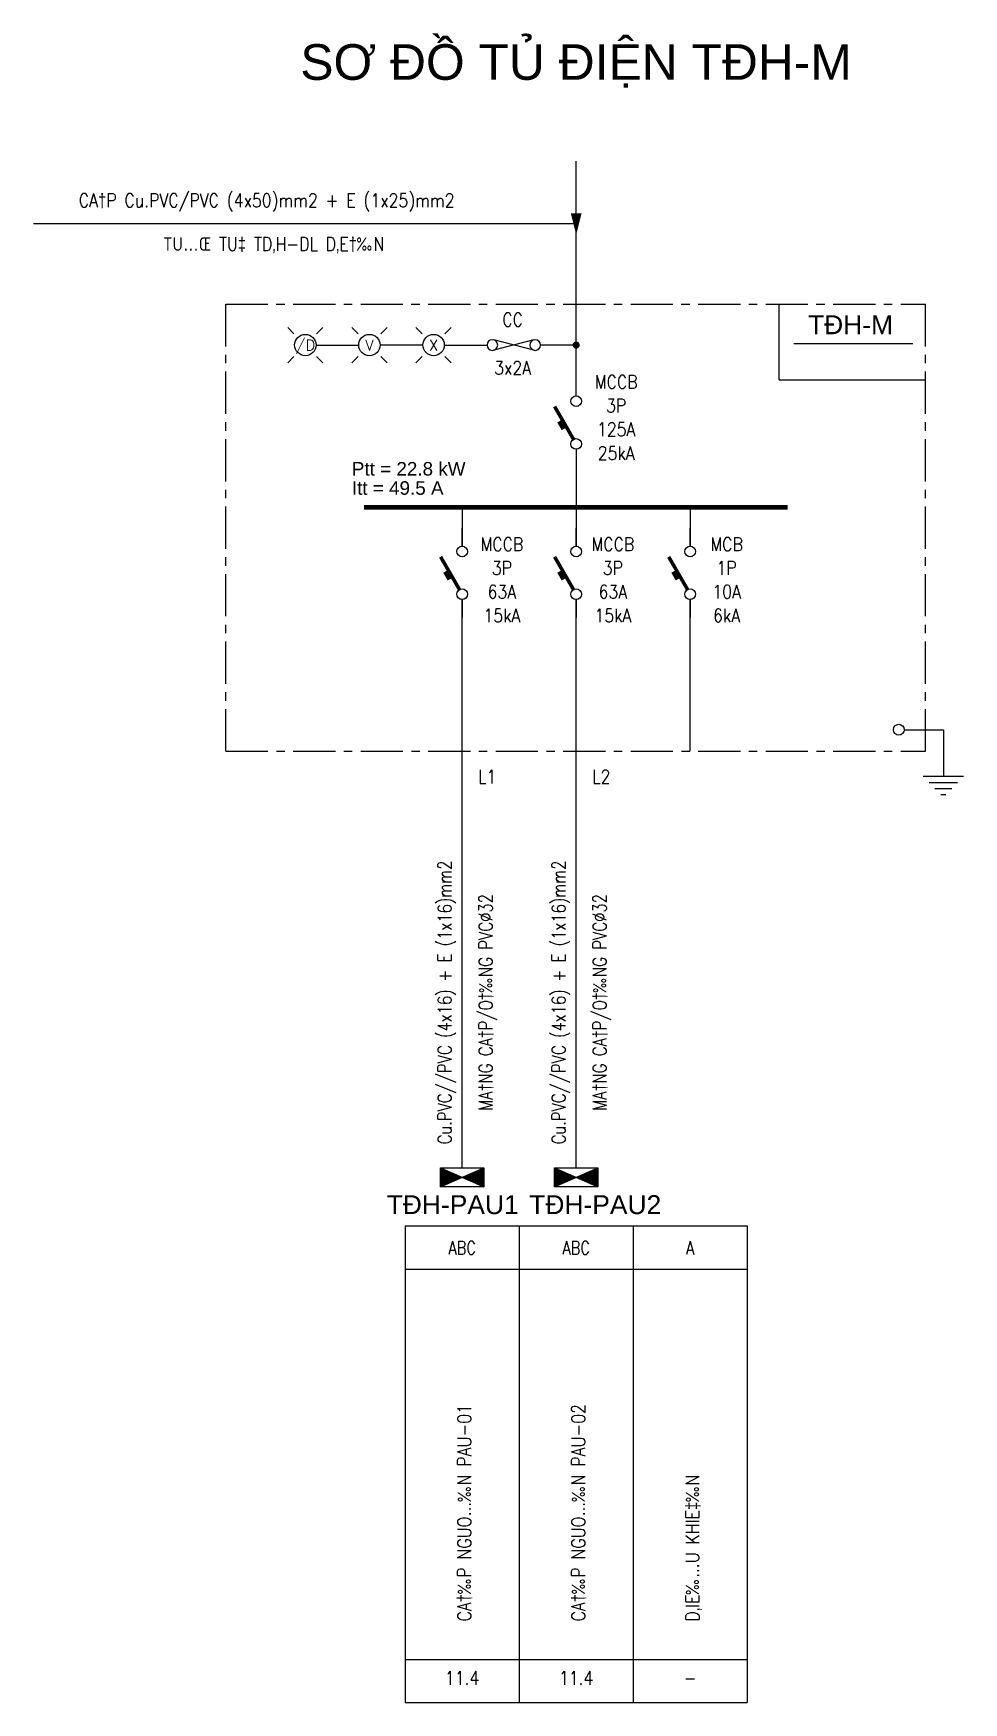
# Model space of a CAD drawing. Extents: x 285954 to 3540606, y -346164 to 156361.
# Drawn here: x 340151 to 353932, y 124809 to 149541 of the extents above; entities that cross this region are included whole.
import ezdxf
from ezdxf.enums import TextEntityAlignment as Align

# ---------------------------------------------------------------- set-up
doc = ezdxf.new("R2010")
doc.units = 0
for name, pattern in [('CENTER', [2, 1.25, -0.25, 0.25, -0.25]), ('DASHED', [19.05, 12.7, -6.35]), ('HIDDEN', [0.375, 0.25, -0.125])]:
    doc.linetypes.add(name, pattern=pattern)
doc.layers.get('DEFPOINTS').update_dxf_attribs({"lineweight": 5})
for name, color, linetype in [('0-----Dia-Equi', 2, 'Continuous'), ('0-----Dia-Line', 4, 'Continuous'), ('0-----Dia-Text', 3, 'Continuous'), ('0-----E.L.line', 4, 'DASHED'), ('0-----ED-Text', 3, 'Continuous'), ('0-CDC-ME2-Equip', 2, 'Continuous'), ('DAY-CS', 4, 'HIDDEN'), ('KHUNG TEN SD3 - Ariyana 2007$0$congtrinh', 253, 'Continuous'), ('KHUNG TEN SD3 - Ariyana 2007$0$TEXT', 253, 'Continuous'), ('TBD', 2, 'Continuous')]:
    doc.layers.add(name, color=color, linetype=linetype)
doc.layers.add('KHUNG TEN SD3 - Ariyana 2007$0$0-CON', color=253, linetype='Continuous', lineweight=0)
doc.styles.add('E-Diagram', font='arial.ttf')
doc.styles.add('E-text', font='arial.ttf', dxfattribs={"width": 0.8, "height": 1000})
doc.styles.add('KHUNG TEN SD3 - Ariyana 2007$0$KHUNG TEN', font='VHELVCN.TTF')
doc.styles.add('KHUNG TEN SD3 - Ariyana 2007$0$STANDARD', font='VNARIAL_1.TTF', dxfattribs={"width": 0.8})
doc.styles.add('KHUNG TEN SD3 - Ariyana 2007$0$TTILEBLOCK1', font='VHELVEN.TTF')
doc.styles.add('ROMANS', font='romans.shx', dxfattribs={"width": 0.7, "bigfont": 'vns.shx'})
doc.styles.add('ROMANS1', font='ROMANS1.shx', dxfattribs={"width": 0.8})
picture_1 = doc.add_image_def('image1.jpg', size_in_pixel=(2038, 699))
picture_2 = doc.add_image_def('image2.jpg', size_in_pixel=(407, 338))
picture_3 = doc.add_image_def('image3.jpg', size_in_pixel=(260, 168))
picture_4 = doc.add_image_def('image4.jpg', size_in_pixel=(272, 136))

msp = doc.modelspace()

# ---------------------------------------------------------------- texts
at = {"layer": '0-----Dia-Text', "color": 6, "style": 'E-text'}
for s, height, p in [('SƠ ĐỒ TỦ ĐIỆN TĐH-M', 528, (348191, 148853)), ('TĐH-M', 280, (352257, 145084)), ('TĐH-PAU1', 280, (346363, 132047)), ('TĐH-PAU2', 280, (348475, 132047))]:
    msp.add_text(s, height=height, dxfattribs=at).set_placement(p, align=Align.CENTER)
at = {"layer": '0-----Dia-Text', "style": 'ROMANS1', "width": 0.85}
msp.add_text('CA†P Cu.PVC/PVC (4x50)mm2 + E (1x25)mm2', height=200, dxfattribs=at).set_placement((343607, 146967), align=Align.CENTER)
for s, p in [('TU…Œ TU‡ TD‚H-DL D‚E†‰N', (343711, 146407)), ('CC', (347251, 145299)), ('3x2A', (347251, 144586)), ('MCCB', (348785, 144378)), ('3P', (348785, 144026)), ('25kA', (348785, 143322))]:
    msp.add_text(s, height=200, dxfattribs=at).set_placement(p, align=Align.MIDDLE)
at = {"layer": '0-----Dia-Text', "color": 2, "style": 'ROMANS1', "width": 0.85}
msp.add_text('125A', height=200, dxfattribs=at).set_placement((348785, 143674), align=Align.MIDDLE)
at = {"layer": '0-----Dia-Text', "linetype": 'Continuous', "style": 'ROMANS1'}
for s, width, p in [('MCCB', 0.85, (347092, 141872)), ('MCCB', 0.85, (348736, 141872)), ('MCB', 0.85, (350421, 141872)), ('3P', 0.85, (347092, 141520)), ('3P', 0.85, (348736, 141520)), ('1P', 0.85, (350421, 141520)), ('63A', 0.85, (347092, 141168)), ('63A', 0.85, (348736, 141168)), ('10A', 0.85, (350421, 141168)), ('15kA', 0.85, (347092, 140816)), ('15kA', 0.85, (348736, 140816)), ('6kA', 0.85, (350421, 140816)), ('ABC', 0.8, (346504, 131447)), ('ABC', 0.8, (348193, 131447)), ('A', 0.8, (349883, 131447)), ('11.4', 0.85, (346503, 125073)), ('11.4', 0.85, (348192, 125073)), ('-', 0.85, (349882, 125073))]:
    msp.add_text(s, height=200, dxfattribs=dict(at, width=width)).set_placement(p, align=Align.CENTER)
at = {"layer": '0-----Dia-Text', "linetype": 'Continuous', "style": 'ROMANS', "width": 0.85}
for s, p in [('L1', (346740, 138429)), ('L2', (348430, 138429))]:
    msp.add_text(s, height=200, dxfattribs=at).set_placement(p)
at = {"layer": '0-----Dia-Text', "linetype": 'Continuous', "width": 0.8}
for s, style, p in [('Cu.PVC//PVC (4x16) + E (1x16)mm2', 'ROMANS', (346344, 135183)), ('Cu.PVC//PVC (4x16) + E (1x16)mm2', 'ROMANS', (348034, 135183)), ('MA†NG CA†P/O†‰NG PVC%%C32', 'ROMANS1', (346952, 135183)), ('MA†NG CA†P/O†‰NG PVC%%C32', 'ROMANS1', (348641, 135183))]:
    msp.add_text(s, height=200, rotation=90, dxfattribs=dict(at, style=style)).set_placement(p, align=Align.CENTER)
at = {"layer": '0-----Dia-Text', "linetype": 'Continuous', "style": 'ROMANS1', "width": 0.85}
for s, p in [('CA†‰P NGUO…‰N PAU-01', (346635, 126012)), ('CA†‰P NGUO…‰N PAU-02', (348325, 126012)), ('D‚IE‰…U KHIE‡‰N', (350015, 126012))]:
    msp.add_text(s, height=200, rotation=90, dxfattribs=at).set_placement(p)
at = {"layer": '0-----ED-Text', "color": 6, "linetype": 'Continuous', "style": 'E-Diagram'}
for s, p in [('Ptt = 22.8 kW', (344869, 142990)), ('Itt = 49.5 A', (344869, 142705))]:
    msp.add_text(s, height=200, dxfattribs=at).set_placement(p)

# ---------------------------------------------------------------- blocks, each defined once
blk = doc.blocks.new('DI2')
at = {"layer": '0-CDC-ME2-Equip'}
for p, q in [((0, 1000), (0, 1250)), ((0, 250), (0, 0))]:
    blk.add_line(p, q, dxfattribs=at)
for points, const_width in [([(-37, 390), (-302, 850)], 50), ([(-177, 533), (-239, 641)], 60)]:
    blk.add_lwpolyline(points, dxfattribs=dict(at, const_width=const_width))
for centre in [(0, 925), (0, 325)]:
    blk.add_circle(centre, 75, dxfattribs=at)
blk = doc.blocks.new('di21')
at = {"layer": '0-CDC-ME2-Equip'}
for p, q in [((-281, 73), (281, -73)), ((-281, -73), (281, 73))]:
    blk.add_line(p, q, dxfattribs=at)
for centre in [(-300, 0), (300, 0)]:
    blk.add_circle(centre, 75, dxfattribs=at)
blk = doc.blocks.new('DOT')
at = {"const_width": 50}
blk.add_lwpolyline([(-25, 0, 1), (25, 0, 1)], format="xyb", close=True, dxfattribs=at)
blk = doc.blocks.new('di17')
at = {"color": 7}
for p, q in [((-159, 159), (-247, 247)), ((159, 159), (247, 247)), ((-159, -159), (-247, -247)), ((159, -159), (247, -247))]:
    blk.add_line(p, q, dxfattribs=at)
blk.add_circle((0, 0), 150)
at = {"color": 7, "style": 'ROMANS'}
blk.add_attdef('R', text='', height=150, dxfattribs=at).set_placement((0, 0), align=Align.MIDDLE_CENTER)
blk = doc.blocks.new('DI28')
at = {"layer": '0-CDC-ME2-Equip'}
for p, q in [((0, 0), (0, -575)), ((-176.875, -650), (176.875, -650)), ((-103.75, -725), (103.75, -725)), ((-30.625, -800), (30.625, -800))]:
    blk.add_line(p, q, dxfattribs=at)
at = {"layer": '0-CDC-ME2-Equip', "color": 4}
blk.add_line((-250, -575), (250, -575), dxfattribs=at)
blk = doc.blocks.new('*X18')
at = {"color": 0}
for p, q in [((32025, 38840), (32032, 38847)), ((32025, 38813), (32051, 38839)), ((32025, 38787), (32069, 38831)), ((32025, 38760), (32087, 38823)), ((32025, 38734), (32106, 38815)), ((32025, 38707), (32124, 38807)), ((32025, 38681), (32143, 38798)), ((32025, 38654), (32161, 38790)), ((32025, 38628), (32180, 38782)), ((32025, 38601), (32198, 38774)), ((32025, 38575), (32217, 38766)), ((32025, 38548), (32235, 38758)), ((32025, 38522), (32253, 38750)), ((32034, 38504), (32272, 38742)), ((32081, 38524), (32290, 38734)), ((32128, 38545), (32309, 38726)), ((32175, 38566), (32327, 38718)), ((32222, 38586), (32346, 38710)), ((32270, 38607), (32364, 38702)), ((32317, 38628), (32383, 38694)), ((32364, 38648), (32401, 38685)), ((32411, 38669), (32420, 38677)), ((32438, 38669), (32458, 38689)), ((32456, 38661), (32505, 38710)), ((32475, 38653), (32552, 38731)), ((32493, 38645), (32600, 38751)), ((32512, 38637), (32647, 38772)), ((32530, 38629), (32694, 38793)), ((32549, 38621), (32741, 38813)), ((32567, 38613), (32788, 38834)), ((32586, 38605), (32825, 38844)), ((32604, 38597), (32825, 38818)), ((32622, 38589), (32825, 38791)), ((32641, 38581), (32825, 38765)), ((32659, 38572), (32825, 38738)), ((32678, 38564), (32825, 38712)), ((32696, 38556), (32825, 38685)), ((32715, 38548), (32825, 38659)), ((32733, 38540), (32825, 38632)), ((32752, 38532), (32825, 38606)), ((32770, 38524), (32825, 38579)), ((32788, 38516), (32825, 38553)), ((32807, 38508), (32825, 38526))]:
    blk.add_line(p, q, dxfattribs=at)
blk = doc.blocks.new('p3')
at = {"layer": 'TBD'}
for p, q in [((-400, 175), (400, 175)), ((-400, 175), (400, -175)), ((-400, -175), (400, 175)), ((-400, -175), (-400, 175)), ((400, 175), (400, -175)), ((400, -175), (-400, -175))]:
    blk.add_line(p, q, dxfattribs=at)
blk.add_blockref('*X18', (-32425, -38675), dxfattribs=at)
blk = doc.blocks.new('KHUNG TEN SD3 - Ariyana 2007')
at = {"layer": 'DEFPOINTS', "color": 1}
blk.add_lwpolyline([(527153.77, 1774368.57), (527559.52, 1774368.57), (527559.52, 1774655.49), (527153.77, 1774655.49)], close=True, dxfattribs=at)
at = {"layer": 'KHUNG TEN SD3 - Ariyana 2007$0$0-CON'}
for p, q in [((527511.8, 1774369.53), (527511.8, 1774654.54)), ((527558.56, 1774654.54), (527558.56, 1774369.53)), ((527511.8, 1774653.32), (527511.8, 1774369.53)), ((527511.8, 1774369.53), (527511.8, 1774653.32)), ((527513.44, 1774652.39), (527513.44, 1774630.6)), ((527513.44, 1774652.39), (527556.98, 1774652.39)), ((527520.3, 1774652.39), (527520.3, 1774630.6)), ((527550.75, 1774652.39), (527550.75, 1774630.6)), ((527556.98, 1774652.39), (527556.98, 1774630.6)), ((527513.44, 1774648.03), (527556.98, 1774648.03)), ((527513.44, 1774643.67), (527556.98, 1774643.67)), ((527513.44, 1774639.32), (527556.98, 1774639.32)), ((527513.44, 1774634.96), (527556.98, 1774634.96)), ((527511.92, 1774629.43), (527558.6, 1774629.43)), ((527513.44, 1774630.6), (527556.98, 1774630.6)), ((527513.44, 1774630.6), (527556.98, 1774630.6)), ((527513.32, 1774613.39), (527513.32, 1774585.42)), ((527556.85, 1774585.42), (527556.85, 1774613.39)), ((527513.31, 1774585.42), (527556.85, 1774585.42)), ((527511.8, 1774584.24), (527558.47, 1774584.24)), ((527513.31, 1774568.2), (527513.31, 1774555.66)), ((527513.31, 1774568.2), (527513.31, 1774540.13)), ((527556.85, 1774568.2), (527556.85, 1774540.13)), ((527513.31, 1774540.13), (527556.85, 1774540.13)), ((527511.8, 1774538.74), (527558.47, 1774538.74)), ((527513.31, 1774523.6), (527556.85, 1774523.6)), ((527513.32, 1774523.6), (527513.31, 1774509.83)), ((527556.85, 1774523.6), (527556.85, 1774509.83)), ((527513.31, 1774509.83), (527513.31, 1774494.3)), ((527556.85, 1774509.83), (527556.85, 1774494.3)), ((527513.31, 1774508.32), (527556.85, 1774508.32)), ((527513.31, 1774508.32), (527556.85, 1774508.32)), ((527513.31, 1774494.3), (527556.85, 1774494.3)), ((527511.8, 1774493.1), (527558.47, 1774493.1)), ((527513.31, 1774492.02), (527556.85, 1774492.02)), ((527513.31, 1774492.02), (527513.31, 1774477.33)), ((527556.85, 1774492.02), (527556.85, 1774477.33)), ((527513.31, 1774477.33), (527556.85, 1774477.33)), ((527511.8, 1774476.24), (527558.47, 1774476.24)), ((527513.31, 1774475.34), (527556.85, 1774475.34)), ((527513.31, 1774475.34), (527513.31, 1774465.38)), ((527556.85, 1774475.34), (527556.85, 1774465.38)), ((527513.31, 1774465.38), (527556.85, 1774465.38)), ((527511.8, 1774464.18), (527558.56, 1774464.18)), ((527511.8, 1774464.18), (527558.47, 1774464.18)), ((527513.4, 1774448.14), (527513.4, 1774433.98)), ((527513.4, 1774448.14), (527556.94, 1774448.14)), ((527556.94, 1774448.14), (527556.94, 1774433.98)), ((527513.4, 1774435.28), (527556.94, 1774435.28)), ((527513.4, 1774433.98), (527513.4, 1774404.33)), ((527556.94, 1774433.98), (527556.94, 1774404.33)), ((527513.4, 1774428.32), (527556.94, 1774428.32)), ((527513.4, 1774416.33), (527556.94, 1774416.33)), ((527513.4, 1774404.33), (527556.94, 1774404.33)), ((527511.8, 1774403.13), (527558.47, 1774403.13)), ((527513.31, 1774402.44), (527513.31, 1774389.04)), ((527513.31, 1774402.44), (527556.85, 1774402.44)), ((527556.85, 1774402.44), (527556.85, 1774389.04)), ((527513.31, 1774389.04), (527556.85, 1774389.04)), ((527511.8, 1774388.16), (527558.47, 1774388.16)), ((527513.31, 1774386.96), (527556.85, 1774386.96)), ((527513.31, 1774386.96), (527513.31, 1774379.76)), ((527556.85, 1774386.96), (527556.85, 1774379.76)), ((527513.31, 1774382.4), (527513.31, 1774379.76)), ((527556.85, 1774382.4), (527556.85, 1774379.76)), ((527511.8, 1774378.98), (527558.56, 1774378.98)), ((527513.31, 1774379.76), (527556.85, 1774379.76)), ((527513.31, 1774378.16), (527513.31, 1774370.78)), ((527513.31, 1774378.16), (527556.85, 1774378.16)), ((527556.85, 1774378.16), (527556.85, 1774370.78)), ((527513.31, 1774370.78), (527556.85, 1774370.78))]:
    blk.add_line(p, q, dxfattribs=at)
at = {"layer": 'KHUNG TEN SD3 - Ariyana 2007$0$0-CON', "const_width": 0.12}
blk.add_lwpolyline([(527162.72, 1774654.54), (527558.56, 1774654.54), (527558.56, 1774369.53), (527162.72, 1774369.53)], close=True, dxfattribs=at)
at = {"layer": 'KHUNG TEN SD3 - Ariyana 2007$0$0-CON'}
for points in [[(527513.32, 1774628.23), (527556.85, 1774628.23), (527556.85, 1774607.41), (527513.32, 1774607.41)], [(527513.32, 1774583.04), (527556.85, 1774583.04), (527556.85, 1774558.72), (527513.32, 1774558.72)], [(527513.32, 1774537.54), (527556.85, 1774537.54), (527556.85, 1774523.6), (527513.32, 1774523.6)], [(527513.41, 1774462.98), (527556.94, 1774462.98), (527556.94, 1774448.14), (527513.41, 1774448.14)]]:
    blk.add_lwpolyline(points, close=True, dxfattribs=at)
at = {"layer": 'KHUNG TEN SD3 - Ariyana 2007$0$congtrinh', "color": 4, "insert": (542423.38, 1772523.29, 0), "char_height": 1.2, "width": 116.411, "attachment_point": 1, "rotation": 0.5731, "style": 'KHUNG TEN SD3 - Ariyana 2007$0$STANDARD'}
blk.add_mtext('{\\fTimes New Roman|b0|i0|c0|p18;MẶT BẰNG XƯỞNG  GIA CÔNG SẮT}', dxfattribs=at)
at = {"layer": 'KHUNG TEN SD3 - Ariyana 2007$0$TEXT', "style": 'KHUNG TEN SD3 - Ariyana 2007$0$KHUNG TEN'}
blk.add_text('Ngaøy......thaùng 06 naêm 2017', height=1.4471, dxfattribs=at).set_placement((527524.82, 1774429.92))
at = {"layer": 'KHUNG TEN SD3 - Ariyana 2007$0$TEXT', "linetype": 'Continuous', "style": 'KHUNG TEN SD3 - Ariyana 2007$0$TTILEBLOCK1'}
for s, insert, char_height, width, attachment_point in [('{\\fVNI-Helve-Condense|b0|i0|c0|p2;NOÄI DUNG HIEÄU CHÆNH}', (527535.52, 1774650.21), 0.8637, 31.094, 5), ('{\\fVNI-Helve-Condense|b0|i0|c0|p2;PHIEÂN BAÛN}', (527516.88, 1774650.2), 0.8637, 31.094, 5), ('{\\fVNI-Helve-Condense|b0|i0|c0|p2;NGAØY}', (527553.86, 1774650.21), 0.8637, 31.094, 5), ('{\\fVNI-Helve-Condense|b0|i0|c0|p2;CHUÛ ÑAÀU TÖ}', (527513.95, 1774605.11), 0.9596, 34.962, 1), ('{\\fVNI-Helve-Condense|b0|i0|c0|p2;COÂNG TY COÅ PHAÀN KHAÙCH SAÏN VAØ DU LÒCH THIEÂN THAI}', (527535.47, 1774602.29), 1.7993, 38.8069, 2), ('{\\fVNI-Helve-Condense|b0|i0|c0|p2;ÑÒA CHÆ : 107 VOÕ NGUYEÂN GIAÙP, P. KHUEÂ MYÕ, \\PQ. NGUÕ HAØNH SÔN, TP.ÑAØ NAÜNG\\PTEL :  .................  FAX : ...................}', (527536.15, 1774596.3), 1.0796, 56.5282, 2), ('{\\fVNI-Helve-Condense|b0|i0|c0|p2;BAN QU\\fArial|b0|i0|c0|p34;ẢN LÝ XÂY DỰNG 1\\P- DỰ ÁN ARIYANA}', (527535.47, 1774575.2), 1.7993, 38.8069, 2), ('PHEÂ DUYEÄT', (527513.96, 1774557.11), 0.9596, 34.962, 1), ('{\\fVNI-Helve-Condense|b0|i0|c0|p2;TÖ VAÁN GIAÙM SAÙT}', (527514.03, 1774522.95), 0.9596, 34.962, 1), ('{\\fVNI-Helve-Condense|b0|i0|c0|p2;CTY TNHH TÖ VAÁN\\P QUAÛN LYÙ XAÂY DÖÏNG DELTA}', (527535.05, 1774520.59), 1.7993, 37.1567, 2), ('{\\fVNI-Helve-Condense|b0|i0|c0|p2;ÑÒA CHÆ : 02 QUANG TRUNG, P.THAÏCH THANG, \\PQ.HAÛI CHAÂU, TP. ÑAØ NAÜNG \\PTEL :  .....................  FAX : .....................}', (527536.15, 1774514.41), 1.0796, 56.5282, 2), ('GIAÛM SAÙT TRÖÔÛNG ', (527514.04, 1774507.7), 0.9596, 34.962, 1), ('{\\fVNI-Helve-Condense|b0|i0|c0|p2;LEÂ NGOÏC BAÛO}', (527536.15, 1774498.05), 1.7993, 41.1891, 2), ('COÂNG TRÌNH', (527514.03, 1774491.48), 1.4394, 52.4431, 1), ('{\\fVNI-Helve-Condense|b0|i0|c0|p2;TRUNG TAÂM HOÄI NGHÒ VAØ \\PTRIEÅN LAÕM ARIYANA}', (527535.39, 1774488.21), 1.7993, 41.1891, 2), ('ÑÒA CHÆ : P.KHUEÂ MYÕ, Q.NGUÕ HAØNH SÔN, TP.ÑAØ NAÜNG', (527535.01, 1774481.65), 1.0796, 56.5282, 2), ('HAÏNG MUÏC', (527514.03, 1774474.7), 1.439, 52.4431, 1), ('{\\fVNI-Helve-Condense|b0|i0|c0|p2;CUNG CAÁP VAØ THI COÂNG LAÉP ÑAËT HEÄ THOÁNG CÔ ÑIEÄN}', (527535.69, 1774472.47), 2.0392, 37.4215, 2), ('NHAØ THAÀU', (527514.12, 1774447.5), 0.96, 34.962, 1), ('{\\fVNI-Helve-Condense|b0|i0|c0|p2;COÂNG TY COÅ PHAÀN SEATECCO}', (527536.15, 1774444.87), 1.7993, 41.1891, 2), ('{\\fVNI-Helve-Condense|b0|i0|c0|p2;\\H0.99997x;ÑÒA CHÆ : 174 TR\\fTimes New Roman|b0|i0|c0|p18;ƯNG NỮ VƯƠNG\\fVNI-Helve-Condense|b0|i0|c0|p2;,\\PQ. H\\fTimes New Roman|b0|i0|c0|p18;ẢI CHÂU\\fVNI-Helve-Condense|b0|i0|c0|p2;, TP. ÑAØ NAÜNG \\PTEL : 0511.3 616026   FAX : 0511.3 825714}', (527536.15, 1774441.87), 1.19952, 36.2258, 2), ('{\\fVNI-Helve-Condense|b0|i0|c0|p2;NGÖÔØI LAÄP}', (527514.12, 1774427.68), 0.9596, 34.962, 1), ('{\\fVNI-Helve-Condense|b0|i0|c0|p2;CUØ DUY DUÕNG}', (527536.15, 1774419.22), 1.7993, 41.1891, 2), ('{\\fVNI-Helve-Condense|b0|i0|c0|p2;P CHÆ HUY TRÖÔÛNG }', (527514.12, 1774415.68), 0.9596, 34.962, 1), ('{\\fVNI-Helve-Condense|b0|i0|c0|p2;V\\fArial|b0|i0|c0|p34;ĂN CÔNG THÀNH}', (527536.15, 1774408.09), 1.7993, 41.1891, 2), ('{\\fVNI-Helve-Condense|b0|i0|c0|p2;TEÂN BAÛN VEÕ}', (527514.03, 1774401.8), 0.9596, 34.962, 1), ('{\\fVNI-Helve-Condense|b0|i0|c0|p2;KÍ HIEÄU BAÛN VEÕ}', (527514.03, 1774386.31), 0.9596, 34.962, 1), ('{\\fVNI-Helve-Condense|b0|i0|c0|p2;TÆ LEÄ}', (527514.03, 1774377.52), 0.9596, 34.962, 1)]:
    blk.add_mtext(s, dxfattribs=dict(at, insert=insert, char_height=char_height, width=width, attachment_point=attachment_point))
at = {"layer": 'DEFPOINTS', "linetype": 'Continuous', "ltscale": 2}
image = blk.add_image(picture_4, insert=(527527.35, 1774419.71), size_in_units=(17.04, 8.52), dxfattribs=at)
image.dxf.flags = 7
at = {"layer": 'KHUNG TEN SD3 - Ariyana 2007$0$0-CON', "linetype": 'Continuous', "ltscale": 2}
image = blk.add_image(picture_1, insert=(527513.59, 1774609.85), size_in_units=(42.9, 14.71), dxfattribs=at)
image.dxf.flags = 7
image = blk.add_image(picture_2, insert=(527526.99, 1774523.98), size_in_units=(15.68, 13.02), dxfattribs=at)
image.dxf.flags = 7
image = blk.add_image(picture_3, insert=(527525.6, 1774448.66), size_in_units=(21.52, 13.9), dxfattribs=at)
image.dxf.flags = 7

# ---------------------------------------------------------------- linework, layer by layer
at = {"color": 1, "linetype": 'CENTER', "ltscale": 500}
for p, q in [((343001, 138904), (343000, 145528)), ((343000, 145528), (353366, 145528)), ((353367, 138904), (353366, 145528)), ((343001, 138904), (353367, 138904))]:
    msp.add_line(p, q, dxfattribs=at)
at = {"color": 1, "linetype": 'Continuous'}
for p, q in [((351200, 144408), (351200, 145528)), ((351415, 144947), (353180, 144947)), ((351200, 144408), (353366, 144408))]:
    msp.add_line(p, q, dxfattribs=at)
at = {"color": 2, "linetype": 'Continuous'}
for p, q in [((345658, 131871), (350727, 131871)), ((345658, 131871), (345658, 124809)), ((347348, 131871), (350727, 131871)), ((350727, 131871), (350727, 124809)), ((345658, 124809), (350727, 124809)), ((347348, 124809), (350727, 124809))]:
    msp.add_line(p, q, dxfattribs=at)
at = {"linetype": 'Continuous'}
for p, q in [((347348, 131871), (347348, 124809)), ((349037, 131871), (349037, 124809)), ((350727, 131871), (350727, 124809)), ((350727, 131871), (350727, 124809)), ((345658, 131231), (350727, 131231)), ((345658, 125449), (350727, 125449))]:
    msp.add_line(p, q, dxfattribs=at)
at = {"layer": '0-----Dia-Equi', "color": 7}
for p, q in [((344338, 144923), (344972, 144923)), ((345922, 144923), (345288, 144923)), ((346239, 144923), (346872, 144923)), ((348192, 144923), (347664, 144923))]:
    msp.add_line(p, q, dxfattribs=at)
at = {"layer": '0-----Dia-Equi'}
msp.add_line((353052, 139224), (353632, 139224), dxfattribs=at)
at = {"layer": '0-----Dia-Equi', "elevation": 0}
msp.add_lwpolyline([(348193, 146558, 0, 158, 0), (348193, 146874, 158, 158, 0)], format="xyseb", dxfattribs=at)
at = {"layer": '0-----Dia-Equi'}
msp.add_circle((352972, 139224), 80, dxfattribs=at)
at = {"layer": '0-----Dia-Line', "linetype": 'Continuous'}
for p, q in [((348192, 144303), (348193, 147646)), ((346503, 142518), (346503, 141944)), ((348192, 142518), (348192, 141944)), ((349882, 142518), (349882, 141944)), ((346503, 138904), (346503, 141152)), ((348192, 138904), (348192, 141152)), ((349882, 138904), (349882, 141152)), ((346503, 132731), (346503, 138904)), ((348192, 132731), (348192, 138904))]:
    msp.add_line(p, q, dxfattribs=at)
at = {"layer": '0-----Dia-Line'}
msp.add_line((348192, 143247), (348192, 142518), dxfattribs=at)
at = {"layer": '0-----Dia-Line', "const_width": 66, "elevation": 0}
msp.add_lwpolyline([(345048, 142518), (351326, 142518)], dxfattribs=at)
at = {"layer": '0-----Dia-Text', "color": 7, "linetype": 'Continuous'}
msp.add_line((340151, 146724), (348193, 146724), dxfattribs=at)

# ---------------------------------------------------------------- block references
at = {"layer": '0-----Dia-Equi', "xscale": 1.056000000564381, "yscale": 1.056000000564381, "zscale": 1.056000000564381}
for p, values in [((344180, 144923), {'R': '/D'}), ((345130, 144923), {'R': 'V'}), ((346080, 144923), {'R': 'X'})]:
    msp.add_blockref('di17', p, dxfattribs=at).add_auto_attribs(values)
at = {"layer": '0-----Dia-Equi'}
for name, p, xscale, yscale, zscale in [('di21', (347268, 144923), -1.056000000564381, 1.056000000578933, 1.056000000528), ('DOT', (348192, 144923), -1.056000000564381, 1.056000000578933, 1.056000000528), ('DI2', (348192, 143115), 1.056000000564381, 1.056000000564381, 1.056000000564381), ('DI28', (353632, 139224), 1.200000000011642, 1.200000000011642, 1.200000000011642)]:
    msp.add_blockref(name, p, dxfattribs=dict(at, xscale=xscale, yscale=yscale, zscale=zscale))
at = {"layer": '0-----Dia-Equi', "linetype": 'Continuous', "xscale": 1.056000000564381, "yscale": 1.056000000564381, "zscale": 1.056000000564381}
for p in [(346503, 140888), (348192, 140888), (349882, 140888)]:
    msp.add_blockref('DI2', p, dxfattribs=at)
at = {"layer": '0-----E.L.line', "ltscale": 20, "xscale": 0.8000000003958121, "yscale": 0.8000000003958121, "zscale": 0.8000000003958121}
for p in [(346503, 132591), (348192, 132591)]:
    msp.add_blockref('p3', p, dxfattribs=at)
at = {"layer": 'DAY-CS', "ltscale": 5, "xscale": 207.1901027327403, "yscale": 207.1901027327403, "zscale": 207.1901027327403}
msp.add_blockref('KHUNG TEN SD3 - Ariyana 2007', (-108935090, -367534693, 0), dxfattribs=at)

msp.set_redraw_order([(e.dxf.handle, doc.entitydb.next_handle()) for e in msp.query("TEXT MTEXT ATTDEF DIMENSION ARC_DIMENSION")])  # texts and dimensions are drawn at this point

doc.saveas('drawing.dxf')
